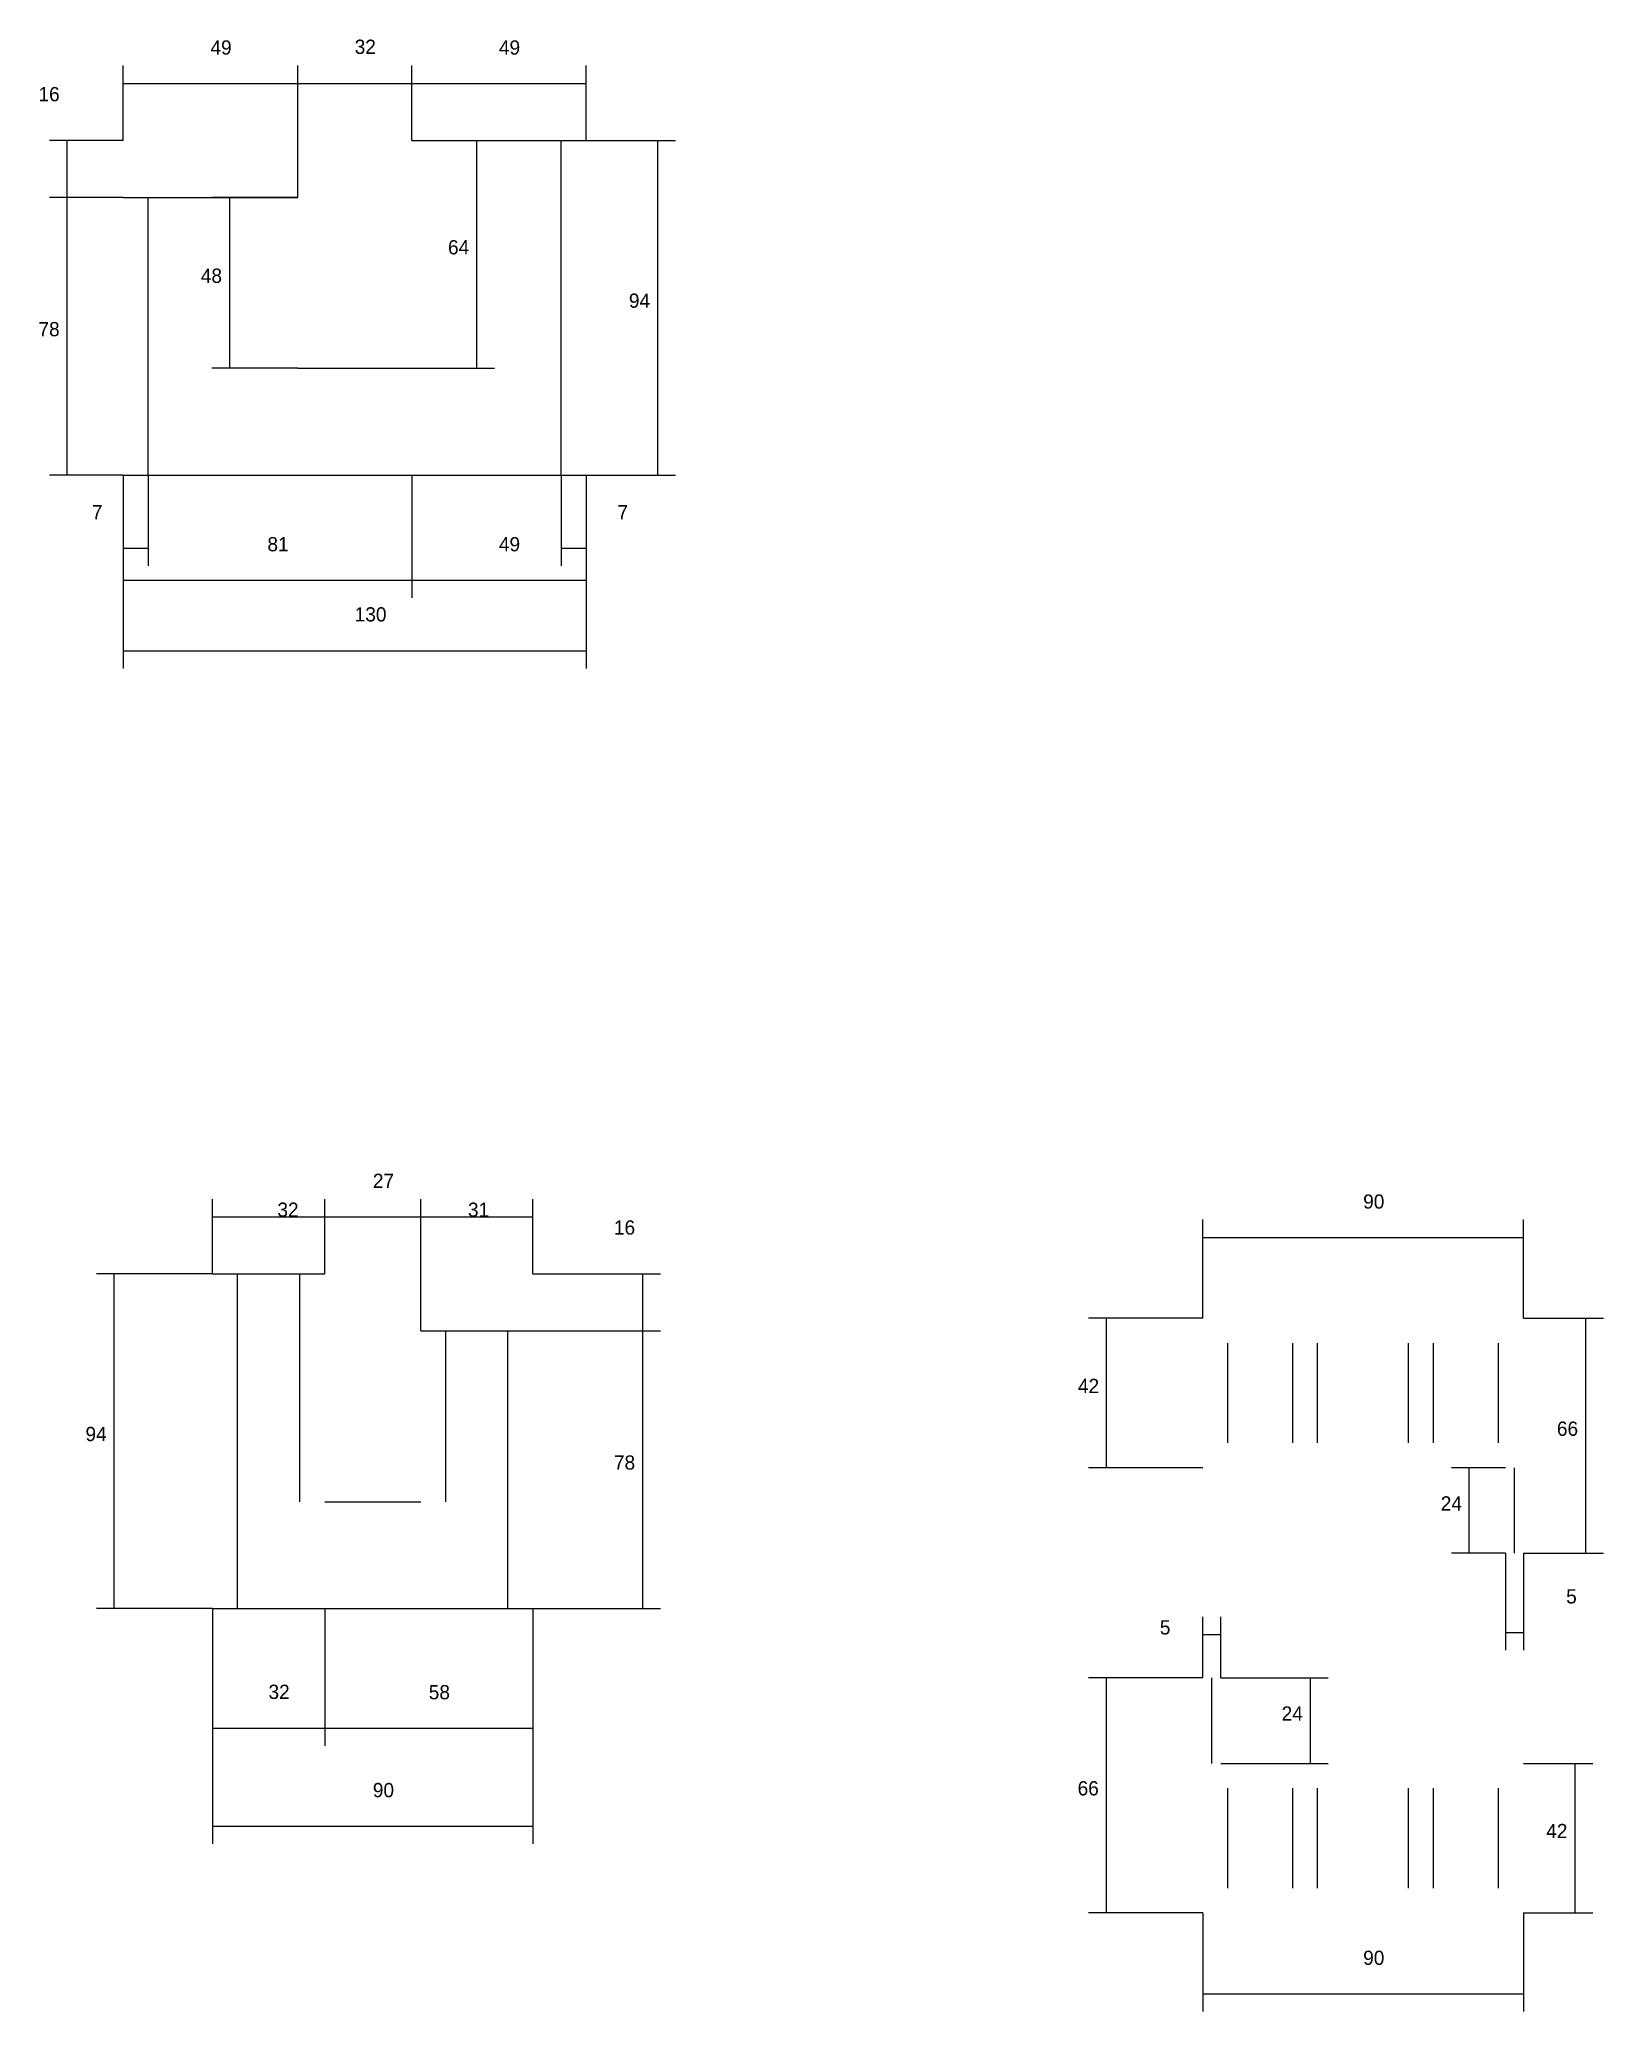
# Model space of a CAD drawing. Header units: metres. Extents: x -2848 to 22762, y -45195 to 1016.
# Drawn here: x 10163 to 10602, y -13701 to -13147 of the extents above; entities that cross this region are included whole.
import ezdxf

# ---------------------------------------------------------------- set-up
doc = ezdxf.new("R2010")
doc.units = ezdxf.units.M
for name, color, linetype in [('COTA', 4, 'Continuous'), ('Cota Seção (2x)', 4, 'Continuous'), ('Painéis', 200, 'Continuous'), ('SARR_2.2x7', 40, 'Continuous'), ('SARR_EDITAR', 141, 'Continuous')]:
    doc.layers.add(name, color=color, linetype=linetype)

msp = doc.modelspace()

# ---------------------------------------------------------------- texts
at = {"layer": 'COTA'}
for s, p in [('49', (10210.7, -13151.1)), ('32', (10251.2, -13150.9)), ('49', (10291.7, -13151.1)), ('16', (10162.4, -13164.2)), ('64', (10277.4, -13207.2)), ('48', (10208, -13215.2)), ('94', (10328.2, -13222.2)), ('78', (10162.4, -13230.2)), ('7', (10177.4, -13281.6)), ('7', (10325, -13281.6)), ('130', (10251.2, -13310.3)), ('27', (10256.3, -13469.4)), ('32', (10229.5, -13477.5)), ('31', (10283, -13477.5)), ('90', (10534.4, -13475.2)), ('16', (10324, -13482.5)), ('42', (10454.3, -13527)), ('66', (10588.8, -13539)), ('94', (10175.6, -13540.5)), ('78', (10324, -13548.5)), ('5', (10591.4, -13586.1)), ('5', (10477.3, -13594.8)), ('66', (10454.2, -13640)), ('90', (10256.3, -13640.5)), ('42', (10585.8, -13652)), ('90', (10534.4, -13687.6))]:
    msp.add_text(s, height=4, dxfattribs=at).set_placement(p)
at = {"layer": 'Cota Seção (2x)'}
for s, p in [('81', (10226.7, -13290.6)), ('49', (10291.7, -13290.6)), ('24', (10556.2, -13560)), ('32', (10227, -13612.9)), ('58', (10272, -13613)), ('24', (10511.5, -13619))]:
    msp.add_text(s, height=4, dxfattribs=at).set_placement(p)

# ---------------------------------------------------------------- linework, layer by layer
at = {"layer": 'COTA'}
for p, q in [((10186.2, -13175.2), (10186.2, -13154.2)), ((10186.2, -13159.2), (10235.2, -13159.2)), ((10235.2, -13191.2), (10235.2, -13154.2)), ((10235.2, -13191.2), (10235.2, -13154.2)), ((10235.2, -13159.2), (10267.2, -13159.2)), ((10267.2, -13175.2), (10267.2, -13154.2)), ((10267.2, -13175.2), (10267.2, -13154.2)), ((10267.2, -13159.2), (10316.2, -13159.2)), ((10316.2, -13175.2), (10316.2, -13154.2)), ((10186.2, -13175.2), (10165.5, -13175.2)), ((10170.5, -13191.2), (10170.5, -13175.2)), ((10267.2, -13175.2), (10290.5, -13175.2)), ((10285.5, -13239.2), (10285.5, -13175.2)), ((10316.2, -13175.2), (10341.3, -13175.2)), ((10336.3, -13269.2), (10336.3, -13175.2)), ((10186.2, -13191.2), (10165.5, -13191.2)), ((10186.2, -13191.2), (10165.5, -13191.2)), ((10170.5, -13269.2), (10170.5, -13191.2)), ((10235.2, -13191.2), (10211.1, -13191.2)), ((10216.1, -13239.2), (10216.1, -13191.2)), ((10235.2, -13239.2), (10211.1, -13239.2)), ((10267.2, -13239.2), (10290.5, -13239.2)), ((10186.2, -13269.2), (10165.5, -13269.2)), ((10186.2, -13269.2), (10186.2, -13323.5)), ((10186.2, -13269.2), (10186.2, -13294.7)), ((10193.2, -13269.2), (10193.2, -13294.7)), ((10309.2, -13269.2), (10309.2, -13294.7)), ((10316.2, -13269.2), (10316.2, -13323.5)), ((10316.2, -13269.2), (10316.2, -13294.7)), ((10316.2, -13269.2), (10341.3, -13269.2)), ((10186.2, -13289.7), (10193.2, -13289.7)), ((10309.2, -13289.7), (10316.2, -13289.7)), ((10186.2, -13318.5), (10316.2, -13318.5)), ((10211.3, -13493.5), (10211.3, -13472.5)), ((10242.8, -13493.5), (10242.8, -13472.5)), ((10242.8, -13493.5), (10242.8, -13472.5)), ((10269.8, -13509.5), (10269.8, -13472.5)), ((10269.8, -13509.5), (10269.8, -13472.5)), ((10301.2, -13493.5), (10301.2, -13472.5)), ((10211.3, -13477.5), (10242.8, -13477.5)), ((10242.8, -13477.5), (10269.8, -13477.5)), ((10269.8, -13477.5), (10301.2, -13477.5)), ((10489.4, -13506), (10489.4, -13478.3)), ((10579.4, -13506), (10579.4, -13478.3)), ((10489.4, -13483.3), (10579.4, -13483.3)), ((10211.3, -13493.5), (10178.7, -13493.5)), ((10183.7, -13587.5), (10183.7, -13493.5)), ((10301.2, -13493.5), (10337.1, -13493.5)), ((10332.1, -13509.5), (10332.1, -13493.5)), ((10489.4, -13506), (10457.3, -13506)), ((10462.3, -13548), (10462.3, -13506)), ((10579.4, -13506), (10601.9, -13506)), ((10596.9, -13572), (10596.9, -13506)), ((10301.2, -13509.5), (10337.1, -13509.5)), ((10301.2, -13509.5), (10337.1, -13509.5)), ((10332.1, -13587.5), (10332.1, -13509.5)), ((10489.4, -13548), (10457.3, -13548)), ((10574.4, -13572), (10574.4, -13599.2)), ((10579.4, -13572), (10601.9, -13572)), ((10579.4, -13572), (10579.4, -13599.2)), ((10211.3, -13587.5), (10178.7, -13587.5)), ((10211.3, -13587.5), (10211.3, -13653.6)), ((10301.2, -13587.5), (10301.2, -13653.6)), ((10301.2, -13587.5), (10337.1, -13587.5)), ((10489.4, -13607), (10489.4, -13589.8)), ((10494.4, -13607), (10494.4, -13589.8)), ((10489.4, -13594.8), (10494.4, -13594.8)), ((10574.4, -13594.2), (10579.4, -13594.2)), ((10489.4, -13607), (10457.3, -13607)), ((10462.3, -13673), (10462.3, -13607)), ((10579.4, -13631), (10598.9, -13631)), ((10593.9, -13673), (10593.9, -13631)), ((10211.3, -13648.6), (10301.2, -13648.6)), ((10489.4, -13673), (10457.3, -13673)), ((10489.4, -13673), (10489.4, -13700.7)), ((10579.4, -13673), (10598.9, -13673)), ((10579.4, -13673), (10579.4, -13700.7)), ((10489.4, -13695.7), (10579.4, -13695.7))]:
    msp.add_line(p, q, dxfattribs=at)
at = {"layer": 'Cota Seção (2x)'}
for p, q in [((10186.2, -13269.2), (10186.2, -13303.7)), ((10267.2, -13269.2), (10267.2, -13303.7)), ((10267.2, -13269.2), (10267.2, -13303.7)), ((10316.2, -13269.2), (10316.2, -13303.7)), ((10186.2, -13298.7), (10267.2, -13298.7)), ((10267.2, -13298.7), (10316.2, -13298.7)), ((10574.4, -13548), (10559.2, -13548)), ((10564.2, -13572), (10564.2, -13548)), ((10574.4, -13572), (10559.2, -13572)), ((10211.3, -13587.5), (10211.3, -13626.1)), ((10242.8, -13587.5), (10242.8, -13626.1)), ((10242.8, -13587.5), (10242.8, -13626.1)), ((10301.2, -13587.5), (10301.2, -13626.1)), ((10494.4, -13607), (10524.6, -13607)), ((10519.6, -13631), (10519.6, -13607)), ((10211.3, -13621.1), (10242.8, -13621.1)), ((10242.8, -13621.1), (10301.2, -13621.1)), ((10494.4, -13631), (10524.6, -13631))]:
    msp.add_line(p, q, dxfattribs=at)
at = {"layer": 'Painéis'}
for p, q in [((10267.2, -13175.2), (10316.2, -13175.2)), ((10186.2, -13191.2), (10235.2, -13191.2)), ((10235.2, -13239.2), (10267.2, -13239.2)), ((10186.2, -13269.2), (10316.2, -13269.2)), ((10211.3, -13493.5), (10242.8, -13493.5)), ((10269.8, -13509.5), (10301.2, -13509.5)), ((10242.8, -13557.5), (10269.8, -13557.5)), ((10211.3, -13587.5), (10301.2, -13587.5))]:
    msp.add_line(p, q, dxfattribs=at)
at = {"layer": 'SARR_2.2x7'}
for p, q in [((10309.2, -13269.2), (10309.2, -13175.2)), ((10193.2, -13269.2), (10193.2, -13191.2)), ((10218.3, -13587.5), (10218.3, -13493.5)), ((10235.8, -13557.5), (10235.8, -13493.5)), ((10276.8, -13557.5), (10276.8, -13509.5)), ((10294.2, -13587.5), (10294.2, -13509.5)), ((10496.4, -13541), (10496.4, -13513)), ((10514.6, -13541), (10514.6, -13513)), ((10521.6, -13541), (10521.6, -13513)), ((10547.1, -13541), (10547.1, -13513)), ((10554.1, -13541), (10554.1, -13513)), ((10572.4, -13541), (10572.4, -13513)), ((10496.4, -13666), (10496.4, -13638)), ((10514.6, -13666), (10514.6, -13638)), ((10521.6, -13666), (10521.6, -13638)), ((10547.1, -13666), (10547.1, -13638)), ((10554.1, -13666), (10554.1, -13638)), ((10572.4, -13666), (10572.4, -13638))]:
    msp.add_line(p, q, dxfattribs=at)
at = {"layer": 'SARR_EDITAR'}
for p, q in [((10576.9, -13572), (10576.9, -13548)), ((10491.9, -13631), (10491.9, -13607))]:
    msp.add_line(p, q, dxfattribs=at)

msp.set_redraw_order([(e.dxf.handle, doc.entitydb.next_handle()) for e in msp.query("TEXT MTEXT ATTDEF DIMENSION ARC_DIMENSION")])  # texts and dimensions are drawn at this point

doc.saveas('drawing.dxf')
